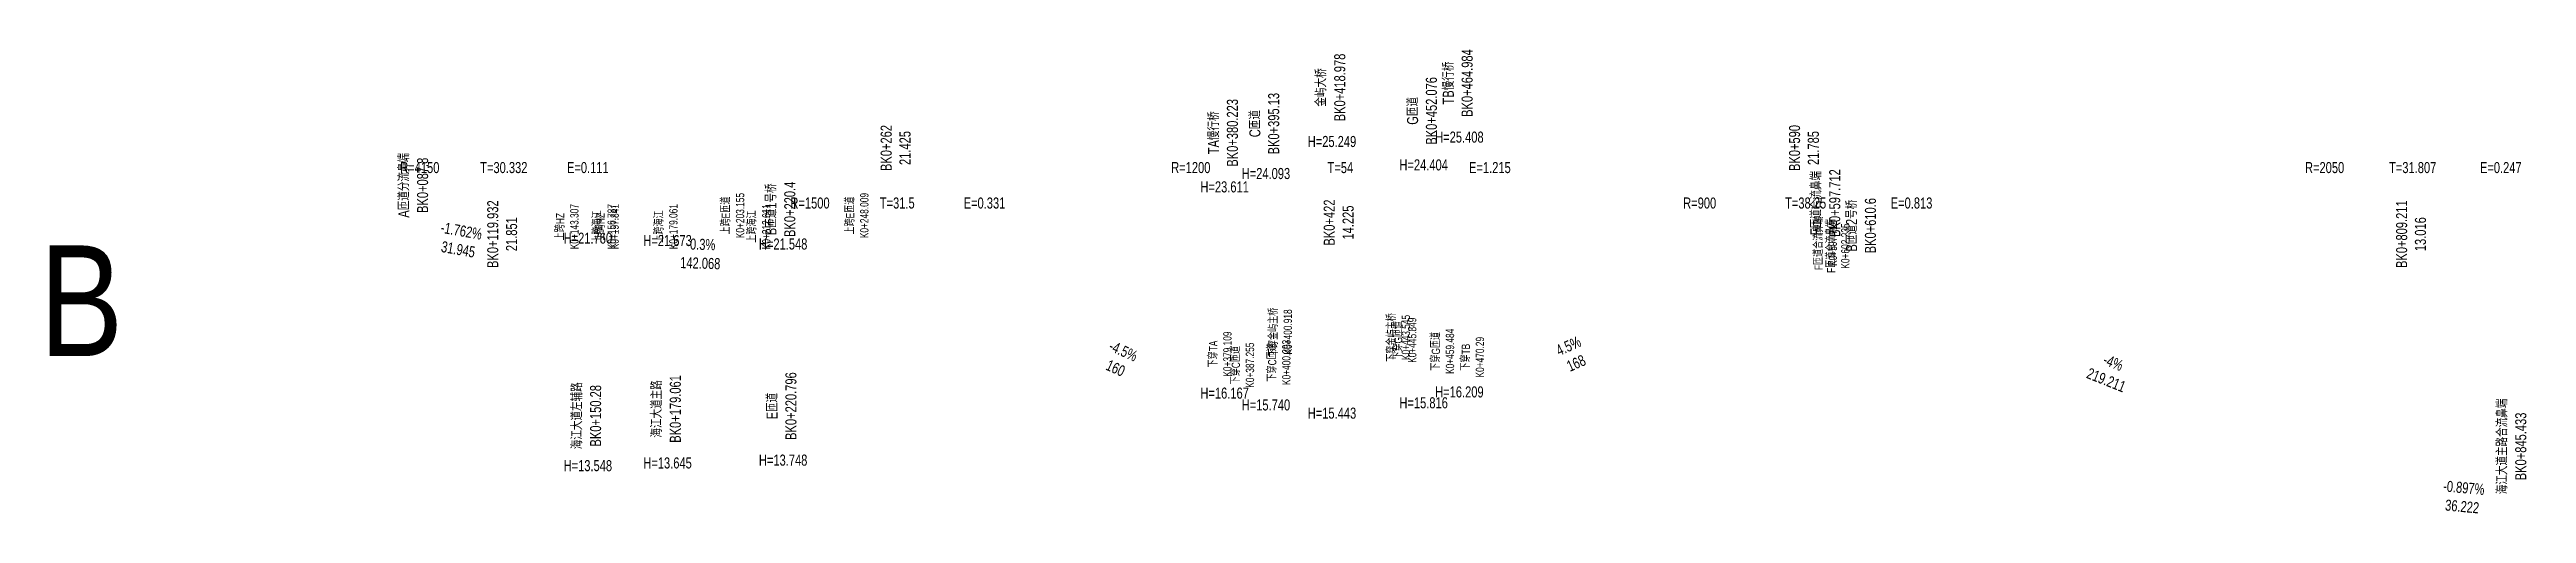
# Model space of a CAD drawing. Extents: x 0 to 558779, y 0 to 2762081.
# Drawn here: x 531585 to 532479, y 2754003 to 2754170 of the extents above; entities that cross this region are included whole.
import ezdxf
from ezdxf.enums import TextEntityAlignment as Align

# ---------------------------------------------------------------- set-up
doc = ezdxf.new("R2010")
doc.units = 0
doc.header["$LTSCALE"] = 20
doc.linetypes.add('HIDDEN', pattern=[0.375, 0.25, -0.125])
for name, color, linetype in [('CtrlPt', 7, 'Continuous'), ('ZdmBz-B', 3, 'Continuous'), ('ZdsjName', 7, 'Continuous')]:
    doc.layers.add(name, color=color, linetype=linetype)
doc.styles.get("Standard").update_dxf_attribs({"font": 'fsdb_e.shx', "width": 0.7, "bigfont": 'hzdx.shx'})

msp = doc.modelspace()

# ---------------------------------------------------------------- texts
at = {"layer": 'CtrlPt', "color": 3, "width": 0.75}
for s, p in [('K0+203.155', (531832.782, 2754110.5)), ('K0+248.009', (531877.636, 2754110.5)), ('K0+143.307', (531772.934, 2754106.5)), ('K0+156.787', (531786.414, 2754106.5)), ('K0+157.841', (531787.468, 2754106.5)), ('K0+179.061', (531808.688, 2754106.5)), ('K0+212.611', (531842.238, 2754106.5)), ('K0+597.712', (532227.339, 2754100.5)), ('K0+602.235', (532231.862, 2754099.5)), ('K0+400.918', (532030.545, 2754068.5)), ('K0+443.545', (532073.172, 2754066.5)), ('K0+445.849', (532075.476, 2754065.5)), ('K0+379.109', (532008.736, 2754060.5)), ('K0+387.255', (532016.882, 2754056.5)), ('K0+400.393', (532030.02, 2754057.5)), ('K0+459.484', (532089.111, 2754061.5)), ('K0+470.29', (532099.917, 2754059.375))]:
    msp.add_text(s, height=3, rotation=90, dxfattribs=at).set_placement(p, align=Align.TOP_CENTER)
for s, p in [('上跨HZ', (531771.734, 2754106.5)), ('上跨海江', (531785.214, 2754106.5)), ('上跨HZ', (531786.268, 2754106.5)), ('上跨海江', (531807.488, 2754106.5)), ('上跨E匝道', (531831.582, 2754110.5)), ('上跨海江', (531841.038, 2754106.5)), ('上跨E匝道', (531876.436, 2754110.5)), ('F匝道合流鼻端', (532226.139, 2754100.5)), ('F匝道合流鼻端', (532230.662, 2754099.5)), ('下穿金屿主桥', (532029.345, 2754068.5)), ('下穿金屿主桥', (532071.972, 2754066.5)), ('下穿TA', (532007.536, 2754060.5)), ('下穿G匝道', (532074.276, 2754065.5)), ('下穿G匝道', (532087.911, 2754061.5)), ('下穿C匝道', (532015.682, 2754056.5)), ('下穿C匝道', (532028.82, 2754057.5)), ('下穿TB', (532098.717, 2754059.375))]:
    msp.add_text(s, height=3, rotation=90, dxfattribs=at).set_placement(p, align=Align.BOTTOM_CENTER)
at = {"layer": 'ZdmBz-B', "width": 0.75001}
for s, rotation, p in [('金屿大桥', 90, (532047.205, 2754156.74)), ('TB慢行桥', 90, (532093.211, 2754158.33)), ('TA慢行桥', 90, (532008.45, 2754140.36)), ('C匝道', 90, (532023.357, 2754143.68)), ('G匝道', 90, (532080.303, 2754148.29)), ('A匝道分流鼻端', 90, (531716.027, 2754121.419)), ('B匝道1号桥', 90, (531848.627, 2754112.744)), ('F匝道合流鼻端', 90, (532225.939, 2754115.011)), ('B匝道2号桥', 90, (532238.827, 2754106.856)), ('-1.762%', 350.008142, (531733.125, 2754101.86)), ('-0.3%', 358.281643, (531820.017, 2754096.926)), ('-4.5%', 335.772255, (531971.355, 2754058.725)), ('4.5%', 24.227745, (532134.699, 2754060.525)), ('-4%', 338.198593, (532328.93, 2754054.496)), ('海江大道左辅路', 90, (531778.507, 2754038.23)), ('海江大道主路', 90, (531807.288, 2754040.7)), ('E匝道', 90, (531849.023, 2754041.73)), ('海江大道主路合流鼻端', 90, (532473.66, 2754027.163)), ('-0.897%', 354.87518, (532456.421, 2754009.084))]:
    msp.add_text(s, height=4, rotation=rotation, dxfattribs=at).set_placement(p, align=Align.BOTTOM_CENTER)
for s, rotation, p in [('BK0+418.978', 90, (532048.805, 2754156.74)), ('BK0+464.984', 90, (532094.811, 2754158.33)), ('BK0+395.13', 90, (532024.957, 2754143.68)), ('BK0+452.076', 90, (532081.903, 2754148.29)), ('BK0+380.223', 90, (532010.05, 2754140.36)), ('BK0+087.8', 90, (531717.627, 2754121.419)), ('BK0+597.712', 90, (532227.539, 2754115.011)), ('BK0+220.4', 90, (531850.227, 2754112.744)), ('BK0+610.6', 90, (532240.427, 2754106.856)), ('31.945', 350.008142, (531732.847, 2754100.284)), ('142.068', 358.281643, (531819.969, 2754095.327)), ('160', 335.772255, (531970.699, 2754057.266)), ('168', 24.227745, (532135.355, 2754059.066)), ('219.211', 338.198593, (532328.335, 2754053.011)), ('BK0+150.28', 90, (531780.107, 2754038.23)), ('BK0+179.061', 90, (531808.888, 2754040.7)), ('BK0+220.796', 90, (531850.623, 2754041.73)), ('BK0+845.433', 90, (532475.26, 2754027.163)), ('36.222', 354.87518, (532456.278, 2754007.49))]:
    msp.add_text(s, height=4, rotation=rotation, dxfattribs=at).set_placement(p, align=Align.TOP_CENTER)
at = {"layer": 'ZdmBz-B', "linetype": 'HIDDEN', "width": 0.75001}
for s, p in [('BK0+262', (531890.227, 2754134.88)), ('BK0+590', (532218.227, 2754134.88)), ('BK0+119.932', (531748.159, 2754103.78)), ('BK0+422', (532050.227, 2754107.98)), ('BK0+809.211', (532437.438, 2754103.78))]:
    msp.add_text(s, height=4, rotation=90, dxfattribs=at).set_placement(p, align=Align.BOTTOM_CENTER)
for s, p in [('21.425', (531891.827, 2754134.88)), ('21.785', (532219.827, 2754134.88)), ('21.851', (531749.759, 2754103.78)), ('14.225', (532051.827, 2754107.98)), ('13.016', (532439.038, 2754103.78))]:
    msp.add_text(s, height=4, rotation=90, dxfattribs=at).set_placement(p, align=Align.TOP_CENTER)
at = {"layer": 'ZdmBz-B', "width": 0.75001}
for s, p in [('H=25.249', (532048.005, 2754137.24)), ('H=25.408', (532094.011, 2754138.83)), ('H=24.093', (532024.157, 2754125.68)), ('H=24.404', (532081.103, 2754128.79)), ('H=23.611', (532009.25, 2754120.86)), ('H=21.760', (531779.307, 2754102.347)), ('H=21.673', (531808.088, 2754101.484)), ('H=21.548', (531849.823, 2754100.232)), ('H=16.167', (532009.25, 2754046.418)), ('H=16.209', (532094.011, 2754046.844)), ('H=15.740', (532024.157, 2754042.154)), ('H=15.443', (532048.005, 2754039.184)), ('H=15.816', (532081.103, 2754042.915)), ('H=13.548', (531779.307, 2754020.23)), ('H=13.645', (531808.088, 2754021.2)), ('H=13.748', (531849.823, 2754022.23))]:
    msp.add_text(s, height=4, dxfattribs=at).set_placement(p, align=Align.MIDDLE_CENTER)
at = {"layer": 'ZdmBz-B', "linetype": 'HIDDEN', "width": 0.75001}
for s, p in [('R=4150', (531718.626, 2754127.83)), ('T=30.332', (531748.959, 2754127.83)), ('E=0.111', (531779.291, 2754127.83)), ('R=1200', (531997.027, 2754127.83)), ('T=54', (532051.027, 2754127.83)), ('E=1.215', (532105.027, 2754127.83)), ('R=2050', (532406.431, 2754127.83)), ('T=31.807', (532438.238, 2754127.83)), ('E=0.247', (532470.045, 2754127.83)), ('R=1500', (531859.527, 2754115.03)), ('T=31.5', (531891.027, 2754115.03)), ('E=0.331', (531922.527, 2754115.03)), ('R=900', (532180.777, 2754115.03)), ('T=38.25', (532219.027, 2754115.03)), ('E=0.813', (532257.277, 2754115.03))]:
    msp.add_text(s, height=4, dxfattribs=at).set_placement(p, align=Align.MIDDLE_CENTER)
at = {"layer": 'ZdsjName', "color": 3, "width": 0.85}
msp.add_text('B', height=40, dxfattribs=at).set_placement((531611.527, 2754079.75), align=Align.MIDDLE_RIGHT)

doc.saveas('drawing.dxf')
